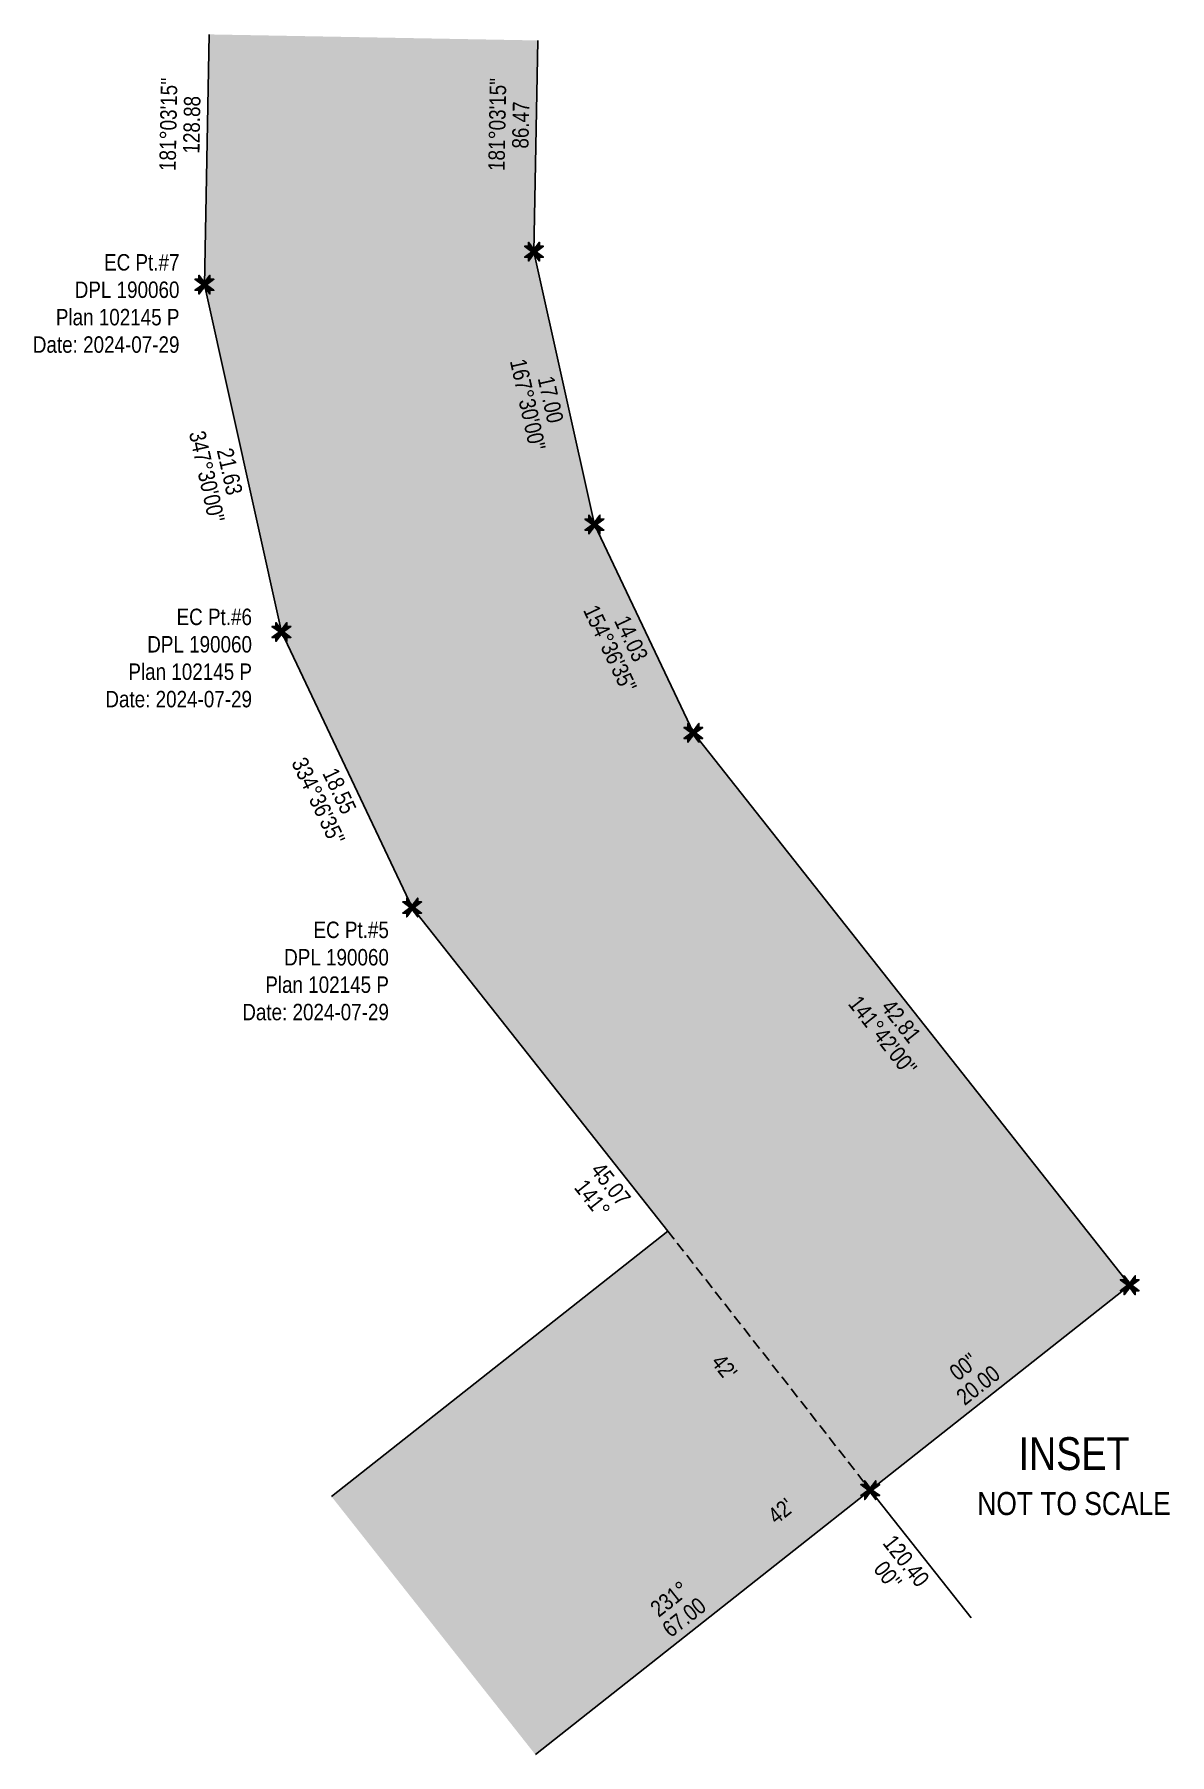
# Model space of a CAD drawing. Extents: x 413456 to 426437, y 6044251 to 6059667.
# Drawn here: x 424676 to 425366, y 6052644 to 6053689 of the extents above; entities that cross this region are included whole.
import ezdxf
from ezdxf.enums import TextEntityAlignment as Align

# ---------------------------------------------------------------- set-up
doc = ezdxf.new("R2010")
doc.units = 0
doc.header["$LTSCALE"] = 5
doc.linetypes.add('foc-TIELINE', pattern=[1.875, 1.25, -0.625])
for name, color, linetype in [('DETAIL-T', 7, 'Continuous'), ('F-RW', 190, 'Continuous'), ('L-BD1', 253, 'Continuous'), ('L-MON', 1, 'Continuous'), ('L-MON-T', 1, 'Continuous'), ('L-TIE', 7, 'foc-TIELINE'), ('P-PROPOSED', 10, 'Continuous'), ('P-PROPOSED-H', 21, 'Continuous')]:
    doc.layers.add(name, color=color, linetype=linetype)
doc.styles.add('80CG', font='ARIALN.TTF', dxfattribs={"height": 10})
doc.styles.add('80L', font='ARIALN.TTF', dxfattribs={"height": 10})
doc.styles.get("Standard").update_dxf_attribs({"font": 'ARIALN.TTF'})

msp = doc.modelspace()

# ---------------------------------------------------------------- texts
at = {"layer": 'DETAIL-T', "color": 3, "insert": (425307.955, 6052812.813), "char_height": 19.99127, "width": 116.92385, "attachment_point": 5, "style": '80CG'}
msp.add_mtext('\\pxqc;INSET\\P{\\H0.7x;NOT TO SCALE}', dxfattribs=at)
at = {"layer": 'L-BD1'}
for s, height, p in [("181°03'15''", 9.99564, (424757.433, 6053634.676)), ('128.88', 9.9956, (424771.668, 6053634.414))]:
    msp.add_text(s, height=height, rotation=88.945841, dxfattribs=at).set_placement(p, align=Align.MIDDLE)
for s, height, rotation, p in [('181°03\'15"', 9.9956, 88.945841, (424957.366, 6053634.542)), ('86.47', 9.9956, 88.945841, (424971.608, 6053634.28)), ('167°30\'00"', 9.9956, 282.500066, (424975.976, 6053464.315)), ('17.00', 9.9956, 282.500066, (424989.882, 6053467.398)), ('347°30\'00"', 9.9956, 282.500066, (424780.906, 6053420.578)), ('21.63', 9.9956, 282.500066, (424794.812, 6053423.661)), ('154°36\'35"', 9.9956, 295.390272, (425025.964, 6053316.003)), ('14.03', 9.9956, 295.390272, (425038.832, 6053322.11)), ('334°36\'35"', 9.9956, 295.390272, (424848.658, 6053223.337)), ('18.55', 9.9956, 295.390272, (424861.526, 6053229.444)), ("141°42'00''", 9.99564, 308.300037, (425191.691, 6053080.678)), ('42.81', 9.9956, 308.300037, (425202.87, 6053089.506)), ('45.07', 9.9956, 308.300037, (425026.41, 6052990.389)), ('141°', 9.9956, 308.300037, (425015.231, 6052981.561)), ("42'", 9.9956, 308.300037, (425095.406, 6052879.203)), ('00"', 9.9956, 38.300037, (425240.818, 6052879.425)), ('20.00', 9.9956, 38.300037, (425249.646, 6052868.247)), ("42'", 9.9956, 38.300037, (425129.75, 6052791.708)), ('120.40', 9.9956, 308.300037, (425205.962, 6052761.386)), ("00''", 9.9956, 308.300037, (425194.784, 6052752.558)), ('231°', 9.9956, 38.300037, (425062.128, 6052738.304)), ('67.00', 9.9956, 38.300037, (425070.956, 6052727.126))]:
    msp.add_text(s, height=height, rotation=rotation, dxfattribs=at).set_placement(p, align=Align.MIDDLE_CENTER)
at = {"layer": 'L-MON-T', "char_height": 9.99564, "attachment_point": 1, "style": '80L'}
for s, insert in [('\\pxqr;EC Pt.#7\\PDPL 190060\\PPlan 102145 P\\PDate: 2024-07-29', (424672.614, 6053555.781)), ('\\pxqr;EC Pt.#6\\PDPL 190060\\PPlan 102145 P\\PDate: 2024-07-29', (424716.689, 6053340.246)), ('\\pxqr;EC Pt.#5\\PDPL 190060\\PPlan 102145 P\\PDate: 2024-07-29', (424799.913, 6053149.998))]:
    msp.add_mtext_dynamic_manual_height_columns(s, width=91.59988, gutter_width=49.935, heights=[0], dxfattribs=dict(at, insert=insert))

# ---------------------------------------------------------------- blocks, each defined once
blk = doc.blocks.new('TEMP')
h = blk.add_hatch(color=255)
h.dxf.hatch_style = 1
h.paths.add_polyline_path([(0, 0.25), (-0.67, 1.15), (-0.67, 0.67), (-1.15, 0.67), (-0.25, 0), (-1.15, -0.67), (-0.67, -0.67), (-0.67, -1.15), (0, -0.25), (0.67, -1.15), (0.67, -0.67), (1.15, -0.67), (0.25, 0), (1.15, 0.67), (0.67, 0.67), (0.67, 1.15)])
h.paths.add_polyline_path([(0.57, 0.85), (0.57, 0.57), (0.85, 0.57), (0.08, 0), (0.85, -0.57), (0.57, -0.57), (0.57, -0.85), (0, -0.08), (-0.57, -0.85), (-0.57, -0.57), (-0.85, -0.57), (-0.08, 0), (-0.85, 0.57), (-0.57, 0.57), (-0.57, 0.85), (0, 0.08)], flags=16)
h = blk.add_hatch(color=1)
h.dxf.hatch_style = 1
h.paths.add_polyline_path([(0, 0.08), (-0.57, 0.85), (-0.57, 0.57), (-0.85, 0.57), (-0.08, 0), (-0.85, -0.57), (-0.57, -0.57), (-0.57, -0.85), (0, -0.08), (0.57, -0.85), (0.57, -0.57), (0.85, -0.57), (0.08, 0), (0.85, 0.57), (0.57, 0.57), (0.57, 0.85)])
at = {"color": 1}
for p, q in [((-0.08, 0), (0.08, 0)), ((0, 0.08), (0, -0.08))]:
    blk.add_line(p, q, dxfattribs=at)
at = {"color": 255, "flags": 128}
blk.add_lwpolyline([(-0.25, 0), (-1.15, 0.67), (-0.67, 0.67), (-0.67, 1.15), (0, 0.25), (0.67, 1.15), (0.67, 0.67), (1.15, 0.67), (0.25, 0), (1.15, -0.67), (0.67, -0.67), (0.67, -1.15), (0, -0.25), (-0.67, -1.15), (-0.67, -0.67), (-1.15, -0.67)], close=True, dxfattribs=at)
at = {"color": 1, "flags": 128}
blk.add_lwpolyline([(-0.08, 0), (-0.85, 0.57), (-0.57, 0.57), (-0.57, 0.85), (0, 0.08), (0.57, 0.85), (0.57, 0.57), (0.85, 0.57), (0.08, 0), (0.85, -0.57), (0.57, -0.57), (0.57, -0.85), (0, -0.08), (-0.57, -0.85), (-0.57, -0.57), (-0.85, -0.57)], close=True, dxfattribs=at)

# ---------------------------------------------------------------- hatches: boundary and pattern name
at = {"layer": 'P-PROPOSED-H'}
h = msp.add_hatch(color=256, dxfattribs=at)
h.dxf.hatch_style = 1
h.paths.add_polyline_path([(424980.535, 6052643.616), (424856.634, 6052800.503), (425060.999, 6052961.901), (424905.672, 6053158.579), (424826.172, 6053326.079), (424779.372, 6053537.179), (424782.172, 6053689.339), (424982.051, 6053685.661), (424979.688, 6053557.255), (425016.458, 6053391.396), (425076.577, 6053264.731), (425341.788, 6052928.916)])

# ---------------------------------------------------------------- linework, layer by layer
at = {"layer": 'F-RW'}
msp.add_line((425184.098, 6052804.38), (425245.349, 6052726.823), dxfattribs=at)
at = {"layer": 'L-TIE', "flags": 128}
msp.add_lwpolyline([(425060.999, 6052961.901), (425184.098, 6052804.38)], dxfattribs=at)
at = {"layer": 'P-PROPOSED'}
for p, q in [((424779.372, 6053537.179), (424782.172, 6053689.339)), ((424982.051, 6053685.661), (424979.688, 6053557.255)), ((424979.688, 6053557.255), (425016.458, 6053391.396)), ((424826.172, 6053326.079), (424779.372, 6053537.179)), ((425016.458, 6053391.396), (425076.577, 6053264.731)), ((424905.672, 6053158.579), (424826.172, 6053326.079)), ((425076.577, 6053264.731), (425341.788, 6052928.916)), ((425060.999, 6052961.901), (424905.672, 6053158.579)), ((424856.634, 6052800.503), (425060.999, 6052961.901)), ((425341.788, 6052928.916), (424980.535, 6052643.616))]:
    msp.add_line(p, q, dxfattribs=at)

# ---------------------------------------------------------------- block references
at = {"layer": 'L-MON', "xscale": 4.997817849999914, "yscale": 4.997817849999914, "zscale": 4.997817849999914}
for p in [(424979.688, 6053557.255), (424779.372, 6053537.179), (425016.458, 6053391.396), (424826.172, 6053326.079), (425076.577, 6053264.731), (424905.672, 6053158.579), (425341.788, 6052928.916), (425184.098, 6052804.38)]:
    msp.add_blockref('TEMP', p, dxfattribs=at)

msp.set_redraw_order([(e.dxf.handle, doc.entitydb.next_handle()) for e in msp.query("TEXT MTEXT ATTDEF DIMENSION ARC_DIMENSION")])  # texts and dimensions are drawn at this point

doc.saveas('drawing.dxf')
